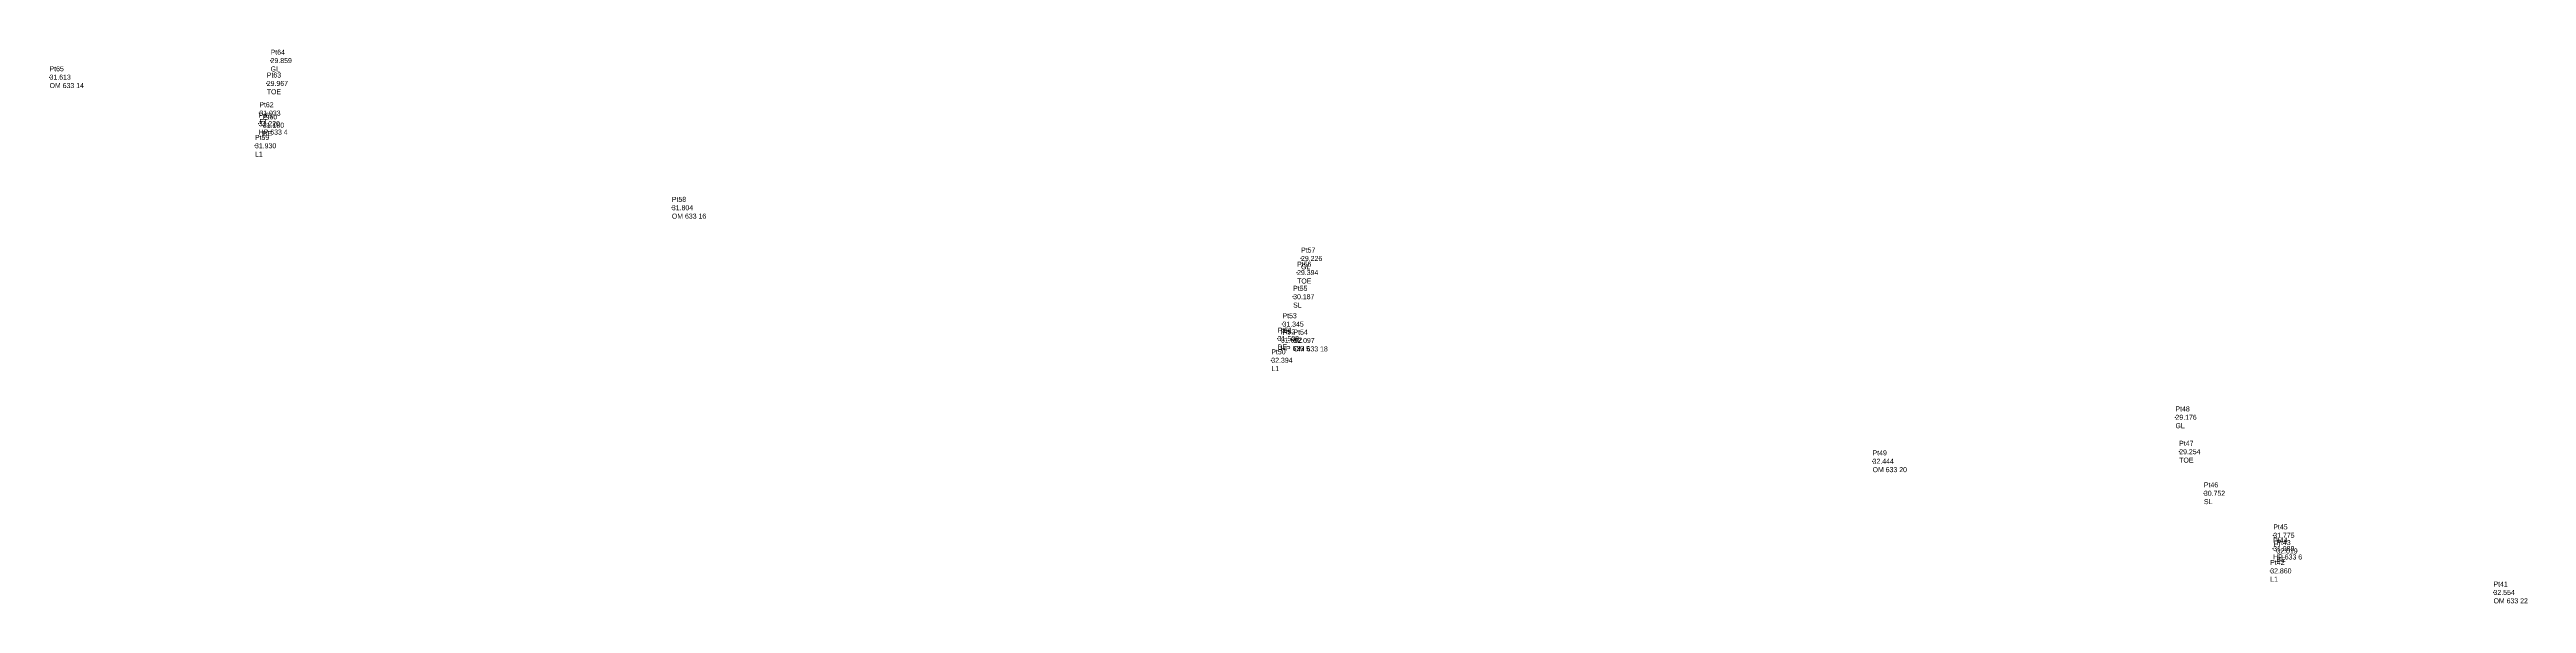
# Model space of a CAD drawing. Header units: metres. Extents: x 822817 to 828704, y 979753 to 981018.
# Drawn here: x 828085.9 to 828332, y 979848.1 to 979903.1 of the extents above; entities that cross this region are included whole.
import ezdxf

# ---------------------------------------------------------------- set-up
doc = ezdxf.new("R2010")
doc.units = ezdxf.units.M
doc.header["$MEASUREMENT"] = 0
doc.layers.add('SurveyPoint', color=4, linetype='Continuous', lineweight=0, true_color=0x00fffe)
doc.styles.get("Standard").update_dxf_attribs({"font": '', "height": 2.5})
doc.styles.get('Standard').set_extended_font_data('txt')

msp = doc.modelspace()

# ---------------------------------------------------------------- linework, layer by layer
at = {"layer": 'SurveyPoint'}
for p in [(828107.835, 979901.959, 29.859), (828085.865, 979900.312, 31.613), (828107.455, 979899.69, 29.967), (828106.715, 979896.745, 31.033), (828106.65, 979895.693, 31.22), (828107.067, 979895.547, 31.18), (828106.28, 979893.502, 31.93), (828147.712, 979887.345, 31.804), (828210.24, 979882.311, 29.226), (828209.847, 979880.908, 29.394), (828209.456, 979878.511, 30.187), (828207.921, 979874.362, 31.508), (828208.24, 979874.204, 31.602), (828208.396, 979875.793, 31.345), (828209.485, 979874.165, 32.097), (828207.285, 979872.209, 32.394), (828297.141, 979866.541, 29.176), (828267.039, 979862.176, 32.444), (828297.512, 979863.12, 29.254), (828299.966, 979858.998, 30.752), (828306.861, 979854.825, 31.775), (828306.848, 979853.504, 31.989), (828307.169, 979853.271, 32.019), (828306.558, 979851.294, 32.86), (828328.747, 979849.15, 32.554)]:
    msp.add_point(p, dxfattribs=at)

# ---------------------------------------------------------------- texts
at = {"layer": 'SurveyPoint', "color": 7, "char_height": 0.5, "attachment_point": 4}
for s, insert, width in [('Pt65\\P31.613\\POM 633 14', (828085.865, 979900.312, 31.613), 5), ('Pt64\\P29.859\\PGL', (828107.835, 979901.959, 29.859), 3), ('Pt63\\P29.967\\PTOE', (828107.455, 979899.69, 29.967), 3), ('Pt61\\P31.220\\PHP 633 4', (828106.65, 979895.693, 31.22), 4.5), ('Pt62\\P31.033\\PFT', (828106.715, 979896.745, 31.033), 3), ('Pt60\\P31.180\\PBE', (828107.067, 979895.547, 31.18), 3), ('Pt59\\P31.930\\PL1', (828106.28, 979893.502, 31.93), 3), ('Pt58\\P31.804\\POM 633 16', (828147.712, 979887.345, 31.804), 5), ('Pt56\\P29.394\\PTOE', (828209.847, 979880.908, 29.394), 3), ('Pt57\\P29.226\\PGL', (828210.24, 979882.311, 29.226), 3), ('Pt55\\P30.187\\PSL', (828209.456, 979878.511, 30.187), 3), ('Pt53\\P31.345\\PFT', (828208.396, 979875.793, 31.345), 3), ('Pt51\\P31.508\\PBE', (828207.921, 979874.362, 31.508), 3), ('Pt52\\P31.602\\PHP 633 5', (828208.24, 979874.204, 31.602), 4.5), ('Pt54\\P32.097\\POM 633 18', (828209.485, 979874.165, 32.097), 5), ('Pt50\\P32.394\\PL1', (828207.285, 979872.209, 32.394), 3), ('Pt48\\P29.176\\PGL', (828297.141, 979866.541, 29.176), 3), ('Pt47\\P29.254\\PTOE', (828297.512, 979863.12, 29.254), 3), ('Pt49\\P32.444\\POM 633 20', (828267.039, 979862.176, 32.444), 5), ('Pt46\\P30.752\\PSL', (828299.966, 979858.998, 30.752), 3), ('Pt44\\P31.989\\PHP 633 6', (828306.848, 979853.504, 31.989), 4.5), ('Pt45\\P31.775\\PFT', (828306.861, 979854.825, 31.775), 3), ('Pt43\\P32.019\\PBE', (828307.169, 979853.271, 32.019), 3), ('Pt42\\P32.860\\PL1', (828306.558, 979851.294, 32.86), 3), ('Pt41\\P32.554\\POM 633 22', (828328.747, 979849.15, 32.554), 5)]:
    msp.add_mtext(s, dxfattribs=dict(at, insert=insert, width=width))

doc.saveas('drawing.dxf')
